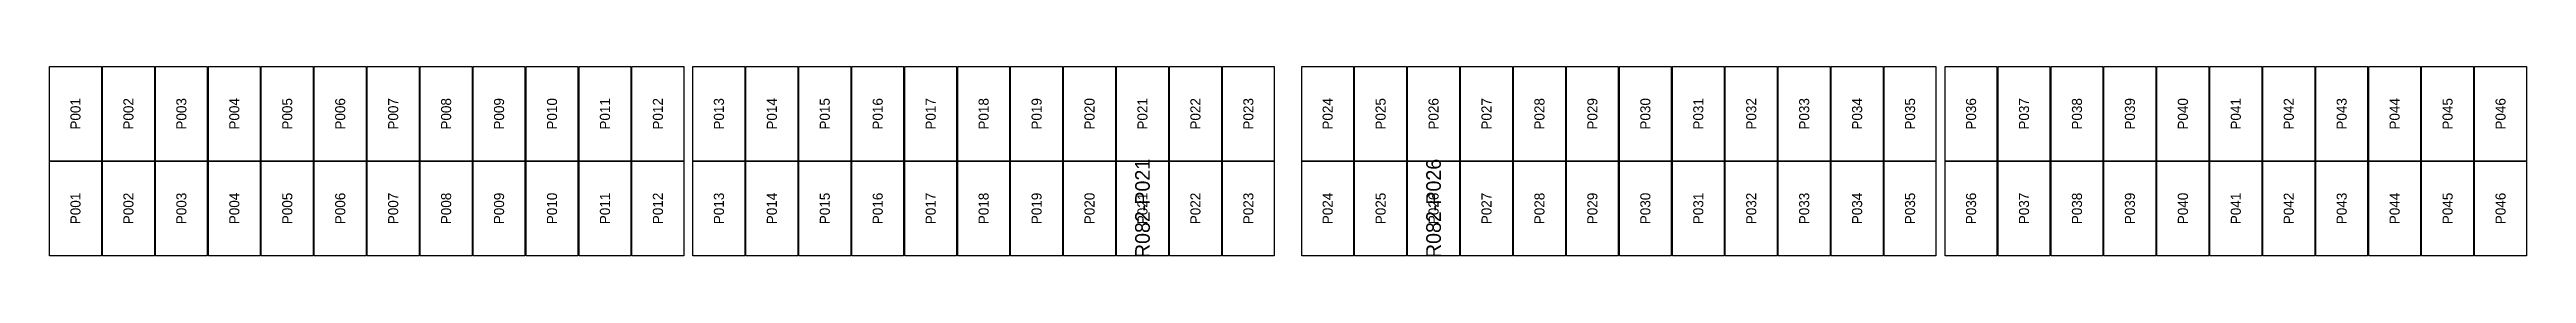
# Model space of a CAD drawing. Extents: x 296295 to 296770, y 651564 to 652121.
# Drawn here: x 296488.8 to 296543, y 651791.6 to 651795.8 of the extents above; entities that cross this region are included whole.
import ezdxf
from ezdxf.enums import TextEntityAlignment as Align

# ---------------------------------------------------------------- set-up
doc = ezdxf.new("R2010")
doc.units = 0

msp = doc.modelspace()

# ---------------------------------------------------------------- texts
at = {"layer": 'DEFECT_LABELS'}
for s, p in [('R082-P021', (296512.733, 651792.676)), ('R082-P026', (296519.099, 651792.676))]:
    msp.add_text(s, height=0.32, rotation=90, dxfattribs=at).set_placement(p, align=Align.MIDDLE_CENTER)
at = {"layer": 'PANEL_POSITION'}
for s, p in [('P001', (296489.397, 651794.739)), ('P002', (296490.555, 651794.739)), ('P003', (296491.713, 651794.739)), ('P004', (296492.871, 651794.739)), ('P005', (296494.029, 651794.739)), ('P006', (296495.187, 651794.739)), ('P007', (296496.345, 651794.739)), ('P008', (296497.503, 651794.739)), ('P009', (296498.661, 651794.739)), ('P010', (296499.819, 651794.739)), ('P011', (296500.977, 651794.739)), ('P012', (296502.135, 651794.739)), ('P013', (296503.469, 651794.739)), ('P014', (296504.627, 651794.739)), ('P015', (296505.785, 651794.739)), ('P016', (296506.943, 651794.739)), ('P017', (296508.101, 651794.739)), ('P018', (296509.259, 651794.739)), ('P019', (296510.417, 651794.739)), ('P020', (296511.575, 651794.739)), ('P021', (296512.733, 651794.739)), ('P022', (296513.891, 651794.739)), ('P023', (296515.049, 651794.739)), ('P024', (296516.783, 651794.739)), ('P025', (296517.941, 651794.739)), ('P026', (296519.099, 651794.739)), ('P027', (296520.257, 651794.739)), ('P028', (296521.415, 651794.739)), ('P029', (296522.573, 651794.739)), ('P030', (296523.731, 651794.739)), ('P031', (296524.889, 651794.739)), ('P032', (296526.047, 651794.739)), ('P033', (296527.205, 651794.739)), ('P034', (296528.363, 651794.739)), ('P035', (296529.521, 651794.739)), ('P036', (296530.855, 651794.739)), ('P037', (296532.013, 651794.739)), ('P038', (296533.171, 651794.739)), ('P039', (296534.329, 651794.739)), ('P040', (296535.487, 651794.739)), ('P041', (296536.645, 651794.739)), ('P042', (296537.803, 651794.739)), ('P043', (296538.961, 651794.739)), ('P044', (296540.119, 651794.739)), ('P045', (296541.277, 651794.739)), ('P046', (296542.435, 651794.739)), ('P001', (296489.397, 651792.676)), ('P002', (296490.555, 651792.676)), ('P003', (296491.713, 651792.676)), ('P004', (296492.871, 651792.676)), ('P005', (296494.029, 651792.676)), ('P006', (296495.187, 651792.676)), ('P007', (296496.345, 651792.676)), ('P008', (296497.503, 651792.676)), ('P009', (296498.661, 651792.676)), ('P010', (296499.819, 651792.676)), ('P011', (296500.977, 651792.676)), ('P012', (296502.135, 651792.676)), ('P013', (296503.469, 651792.676)), ('P014', (296504.627, 651792.676)), ('P015', (296505.785, 651792.676)), ('P016', (296506.943, 651792.676)), ('P017', (296508.101, 651792.676)), ('P018', (296509.259, 651792.676)), ('P019', (296510.417, 651792.676)), ('P020', (296511.575, 651792.676)), ('P021', (296512.733, 651792.676)), ('P022', (296513.891, 651792.676)), ('P023', (296515.049, 651792.676)), ('P024', (296516.783, 651792.676)), ('P025', (296517.941, 651792.676)), ('P026', (296519.099, 651792.676)), ('P027', (296520.257, 651792.676)), ('P028', (296521.415, 651792.676)), ('P029', (296522.573, 651792.676)), ('P030', (296523.731, 651792.676)), ('P031', (296524.889, 651792.676)), ('P032', (296526.047, 651792.676)), ('P033', (296527.205, 651792.676)), ('P034', (296528.363, 651792.676)), ('P035', (296529.521, 651792.676)), ('P036', (296530.855, 651792.676)), ('P037', (296532.013, 651792.676)), ('P038', (296533.171, 651792.676)), ('P039', (296534.329, 651792.676)), ('P040', (296535.487, 651792.676)), ('P041', (296536.645, 651792.676)), ('P042', (296537.803, 651792.676)), ('P043', (296538.961, 651792.676)), ('P044', (296540.119, 651792.676)), ('P045', (296541.277, 651792.676)), ('P046', (296542.435, 651792.676))]:
    msp.add_text(s, height=0.22, rotation=90, dxfattribs=at).set_placement(p, align=Align.MIDDLE_CENTER)

# ---------------------------------------------------------------- linework, layer by layer
at = {"layer": 'DEFECTIVE_PANELS'}
for points in [[(296512.166, 651793.708), (296513.3, 651793.708), (296513.3, 651791.645), (296512.166, 651791.645)], [(296518.532, 651793.708), (296519.666, 651793.708), (296519.666, 651791.645), (296518.532, 651791.645)]]:
    msp.add_lwpolyline(points, close=True, dxfattribs=at)
at = {"layer": 'PANELS_MASTER'}
for points in [[(296488.83, 651795.771), (296489.964, 651795.771), (296489.964, 651793.708), (296488.83, 651793.708)], [(296489.988, 651795.771), (296491.122, 651795.771), (296491.122, 651793.708), (296489.988, 651793.708)], [(296491.146, 651795.771), (296492.28, 651795.771), (296492.28, 651793.708), (296491.146, 651793.708)], [(296492.304, 651795.771), (296493.438, 651795.771), (296493.438, 651793.708), (296492.304, 651793.708)], [(296493.462, 651795.771), (296494.596, 651795.771), (296494.596, 651793.708), (296493.462, 651793.708)], [(296494.62, 651795.771), (296495.754, 651795.771), (296495.754, 651793.708), (296494.62, 651793.708)], [(296495.778, 651795.771), (296496.912, 651795.771), (296496.912, 651793.708), (296495.778, 651793.708)], [(296496.936, 651795.771), (296498.07, 651795.771), (296498.07, 651793.708), (296496.936, 651793.708)], [(296498.094, 651795.771), (296499.228, 651795.771), (296499.228, 651793.708), (296498.094, 651793.708)], [(296499.252, 651795.771), (296500.386, 651795.771), (296500.386, 651793.708), (296499.252, 651793.708)], [(296500.41, 651795.771), (296501.544, 651795.771), (296501.544, 651793.708), (296500.41, 651793.708)], [(296501.568, 651795.771), (296502.702, 651795.771), (296502.702, 651793.708), (296501.568, 651793.708)], [(296502.902, 651795.771), (296504.036, 651795.771), (296504.036, 651793.708), (296502.902, 651793.708)], [(296504.06, 651795.771), (296505.194, 651795.771), (296505.194, 651793.708), (296504.06, 651793.708)], [(296505.218, 651795.771), (296506.352, 651795.771), (296506.352, 651793.708), (296505.218, 651793.708)], [(296506.376, 651795.771), (296507.51, 651795.771), (296507.51, 651793.708), (296506.376, 651793.708)], [(296507.534, 651795.771), (296508.668, 651795.771), (296508.668, 651793.708), (296507.534, 651793.708)], [(296508.692, 651795.771), (296509.826, 651795.771), (296509.826, 651793.708), (296508.692, 651793.708)], [(296509.85, 651795.771), (296510.984, 651795.771), (296510.984, 651793.708), (296509.85, 651793.708)], [(296511.008, 651795.771), (296512.142, 651795.771), (296512.142, 651793.708), (296511.008, 651793.708)], [(296512.166, 651795.771), (296513.3, 651795.771), (296513.3, 651793.708), (296512.166, 651793.708)], [(296513.324, 651795.771), (296514.458, 651795.771), (296514.458, 651793.708), (296513.324, 651793.708)], [(296514.482, 651795.771), (296515.616, 651795.771), (296515.616, 651793.708), (296514.482, 651793.708)], [(296516.216, 651795.771), (296517.35, 651795.771), (296517.35, 651793.708), (296516.216, 651793.708)], [(296517.374, 651795.771), (296518.508, 651795.771), (296518.508, 651793.708), (296517.374, 651793.708)], [(296518.532, 651795.771), (296519.666, 651795.771), (296519.666, 651793.708), (296518.532, 651793.708)], [(296519.69, 651795.771), (296520.824, 651795.771), (296520.824, 651793.708), (296519.69, 651793.708)], [(296520.848, 651795.771), (296521.982, 651795.771), (296521.982, 651793.708), (296520.848, 651793.708)], [(296522.006, 651795.771), (296523.14, 651795.771), (296523.14, 651793.708), (296522.006, 651793.708)], [(296523.164, 651795.771), (296524.298, 651795.771), (296524.298, 651793.708), (296523.164, 651793.708)], [(296524.322, 651795.771), (296525.456, 651795.771), (296525.456, 651793.708), (296524.322, 651793.708)], [(296525.48, 651795.771), (296526.614, 651795.771), (296526.614, 651793.708), (296525.48, 651793.708)], [(296526.638, 651795.771), (296527.772, 651795.771), (296527.772, 651793.708), (296526.638, 651793.708)], [(296527.796, 651795.771), (296528.93, 651795.771), (296528.93, 651793.708), (296527.796, 651793.708)], [(296528.954, 651795.771), (296530.088, 651795.771), (296530.088, 651793.708), (296528.954, 651793.708)], [(296530.288, 651795.771), (296531.422, 651795.771), (296531.422, 651793.708), (296530.288, 651793.708)], [(296531.446, 651795.771), (296532.58, 651795.771), (296532.58, 651793.708), (296531.446, 651793.708)], [(296532.604, 651795.771), (296533.738, 651795.771), (296533.738, 651793.708), (296532.604, 651793.708)], [(296533.762, 651795.771), (296534.896, 651795.771), (296534.896, 651793.708), (296533.762, 651793.708)], [(296534.92, 651795.771), (296536.054, 651795.771), (296536.054, 651793.708), (296534.92, 651793.708)], [(296536.078, 651795.771), (296537.212, 651795.771), (296537.212, 651793.708), (296536.078, 651793.708)], [(296537.236, 651795.771), (296538.37, 651795.771), (296538.37, 651793.708), (296537.236, 651793.708)], [(296538.394, 651795.771), (296539.528, 651795.771), (296539.528, 651793.708), (296538.394, 651793.708)], [(296539.552, 651795.771), (296540.686, 651795.771), (296540.686, 651793.708), (296539.552, 651793.708)], [(296540.71, 651795.771), (296541.844, 651795.771), (296541.844, 651793.708), (296540.71, 651793.708)], [(296541.868, 651795.771), (296543.002, 651795.771), (296543.002, 651793.708), (296541.868, 651793.708)], [(296488.83, 651793.708), (296489.964, 651793.708), (296489.964, 651791.645), (296488.83, 651791.645)], [(296489.988, 651793.708), (296491.122, 651793.708), (296491.122, 651791.645), (296489.988, 651791.645)], [(296491.146, 651793.708), (296492.28, 651793.708), (296492.28, 651791.645), (296491.146, 651791.645)], [(296492.304, 651793.708), (296493.438, 651793.708), (296493.438, 651791.645), (296492.304, 651791.645)], [(296493.462, 651793.708), (296494.596, 651793.708), (296494.596, 651791.645), (296493.462, 651791.645)], [(296494.62, 651793.708), (296495.754, 651793.708), (296495.754, 651791.645), (296494.62, 651791.645)], [(296495.778, 651793.708), (296496.912, 651793.708), (296496.912, 651791.645), (296495.778, 651791.645)], [(296496.936, 651793.708), (296498.07, 651793.708), (296498.07, 651791.645), (296496.936, 651791.645)], [(296498.094, 651793.708), (296499.228, 651793.708), (296499.228, 651791.645), (296498.094, 651791.645)], [(296499.252, 651793.708), (296500.386, 651793.708), (296500.386, 651791.645), (296499.252, 651791.645)], [(296500.41, 651793.708), (296501.544, 651793.708), (296501.544, 651791.645), (296500.41, 651791.645)], [(296501.568, 651793.708), (296502.702, 651793.708), (296502.702, 651791.645), (296501.568, 651791.645)], [(296502.902, 651793.708), (296504.036, 651793.708), (296504.036, 651791.645), (296502.902, 651791.645)], [(296504.06, 651793.708), (296505.194, 651793.708), (296505.194, 651791.645), (296504.06, 651791.645)], [(296505.218, 651793.708), (296506.352, 651793.708), (296506.352, 651791.645), (296505.218, 651791.645)], [(296506.376, 651793.708), (296507.51, 651793.708), (296507.51, 651791.645), (296506.376, 651791.645)], [(296507.534, 651793.708), (296508.668, 651793.708), (296508.668, 651791.645), (296507.534, 651791.645)], [(296508.692, 651793.708), (296509.826, 651793.708), (296509.826, 651791.645), (296508.692, 651791.645)], [(296509.85, 651793.708), (296510.984, 651793.708), (296510.984, 651791.645), (296509.85, 651791.645)], [(296511.008, 651793.708), (296512.142, 651793.708), (296512.142, 651791.645), (296511.008, 651791.645)], [(296513.324, 651793.708), (296514.458, 651793.708), (296514.458, 651791.645), (296513.324, 651791.645)], [(296514.482, 651793.708), (296515.616, 651793.708), (296515.616, 651791.645), (296514.482, 651791.645)], [(296516.216, 651793.708), (296517.35, 651793.708), (296517.35, 651791.645), (296516.216, 651791.645)], [(296517.374, 651793.708), (296518.508, 651793.708), (296518.508, 651791.645), (296517.374, 651791.645)], [(296519.69, 651793.708), (296520.824, 651793.708), (296520.824, 651791.645), (296519.69, 651791.645)], [(296520.848, 651793.708), (296521.982, 651793.708), (296521.982, 651791.645), (296520.848, 651791.645)], [(296522.006, 651793.708), (296523.14, 651793.708), (296523.14, 651791.645), (296522.006, 651791.645)], [(296523.164, 651793.708), (296524.298, 651793.708), (296524.298, 651791.645), (296523.164, 651791.645)], [(296524.322, 651793.708), (296525.456, 651793.708), (296525.456, 651791.645), (296524.322, 651791.645)], [(296525.48, 651793.708), (296526.614, 651793.708), (296526.614, 651791.645), (296525.48, 651791.645)], [(296526.638, 651793.708), (296527.772, 651793.708), (296527.772, 651791.645), (296526.638, 651791.645)], [(296527.796, 651793.708), (296528.93, 651793.708), (296528.93, 651791.645), (296527.796, 651791.645)], [(296528.954, 651793.708), (296530.088, 651793.708), (296530.088, 651791.645), (296528.954, 651791.645)], [(296530.288, 651793.708), (296531.422, 651793.708), (296531.422, 651791.645), (296530.288, 651791.645)], [(296531.446, 651793.708), (296532.58, 651793.708), (296532.58, 651791.645), (296531.446, 651791.645)], [(296532.604, 651793.708), (296533.738, 651793.708), (296533.738, 651791.645), (296532.604, 651791.645)], [(296533.762, 651793.708), (296534.896, 651793.708), (296534.896, 651791.645), (296533.762, 651791.645)], [(296534.92, 651793.708), (296536.054, 651793.708), (296536.054, 651791.645), (296534.92, 651791.645)], [(296536.078, 651793.708), (296537.212, 651793.708), (296537.212, 651791.645), (296536.078, 651791.645)], [(296537.236, 651793.708), (296538.37, 651793.708), (296538.37, 651791.645), (296537.236, 651791.645)], [(296538.394, 651793.708), (296539.528, 651793.708), (296539.528, 651791.645), (296538.394, 651791.645)], [(296539.552, 651793.708), (296540.686, 651793.708), (296540.686, 651791.645), (296539.552, 651791.645)], [(296540.71, 651793.708), (296541.844, 651793.708), (296541.844, 651791.645), (296540.71, 651791.645)], [(296541.868, 651793.708), (296543.002, 651793.708), (296543.002, 651791.645), (296541.868, 651791.645)]]:
    msp.add_lwpolyline(points, close=True, dxfattribs=at)

msp.set_redraw_order([(e.dxf.handle, doc.entitydb.next_handle()) for e in msp.query("TEXT MTEXT ATTDEF DIMENSION ARC_DIMENSION")])  # texts and dimensions are drawn at this point

doc.saveas('drawing.dxf')
